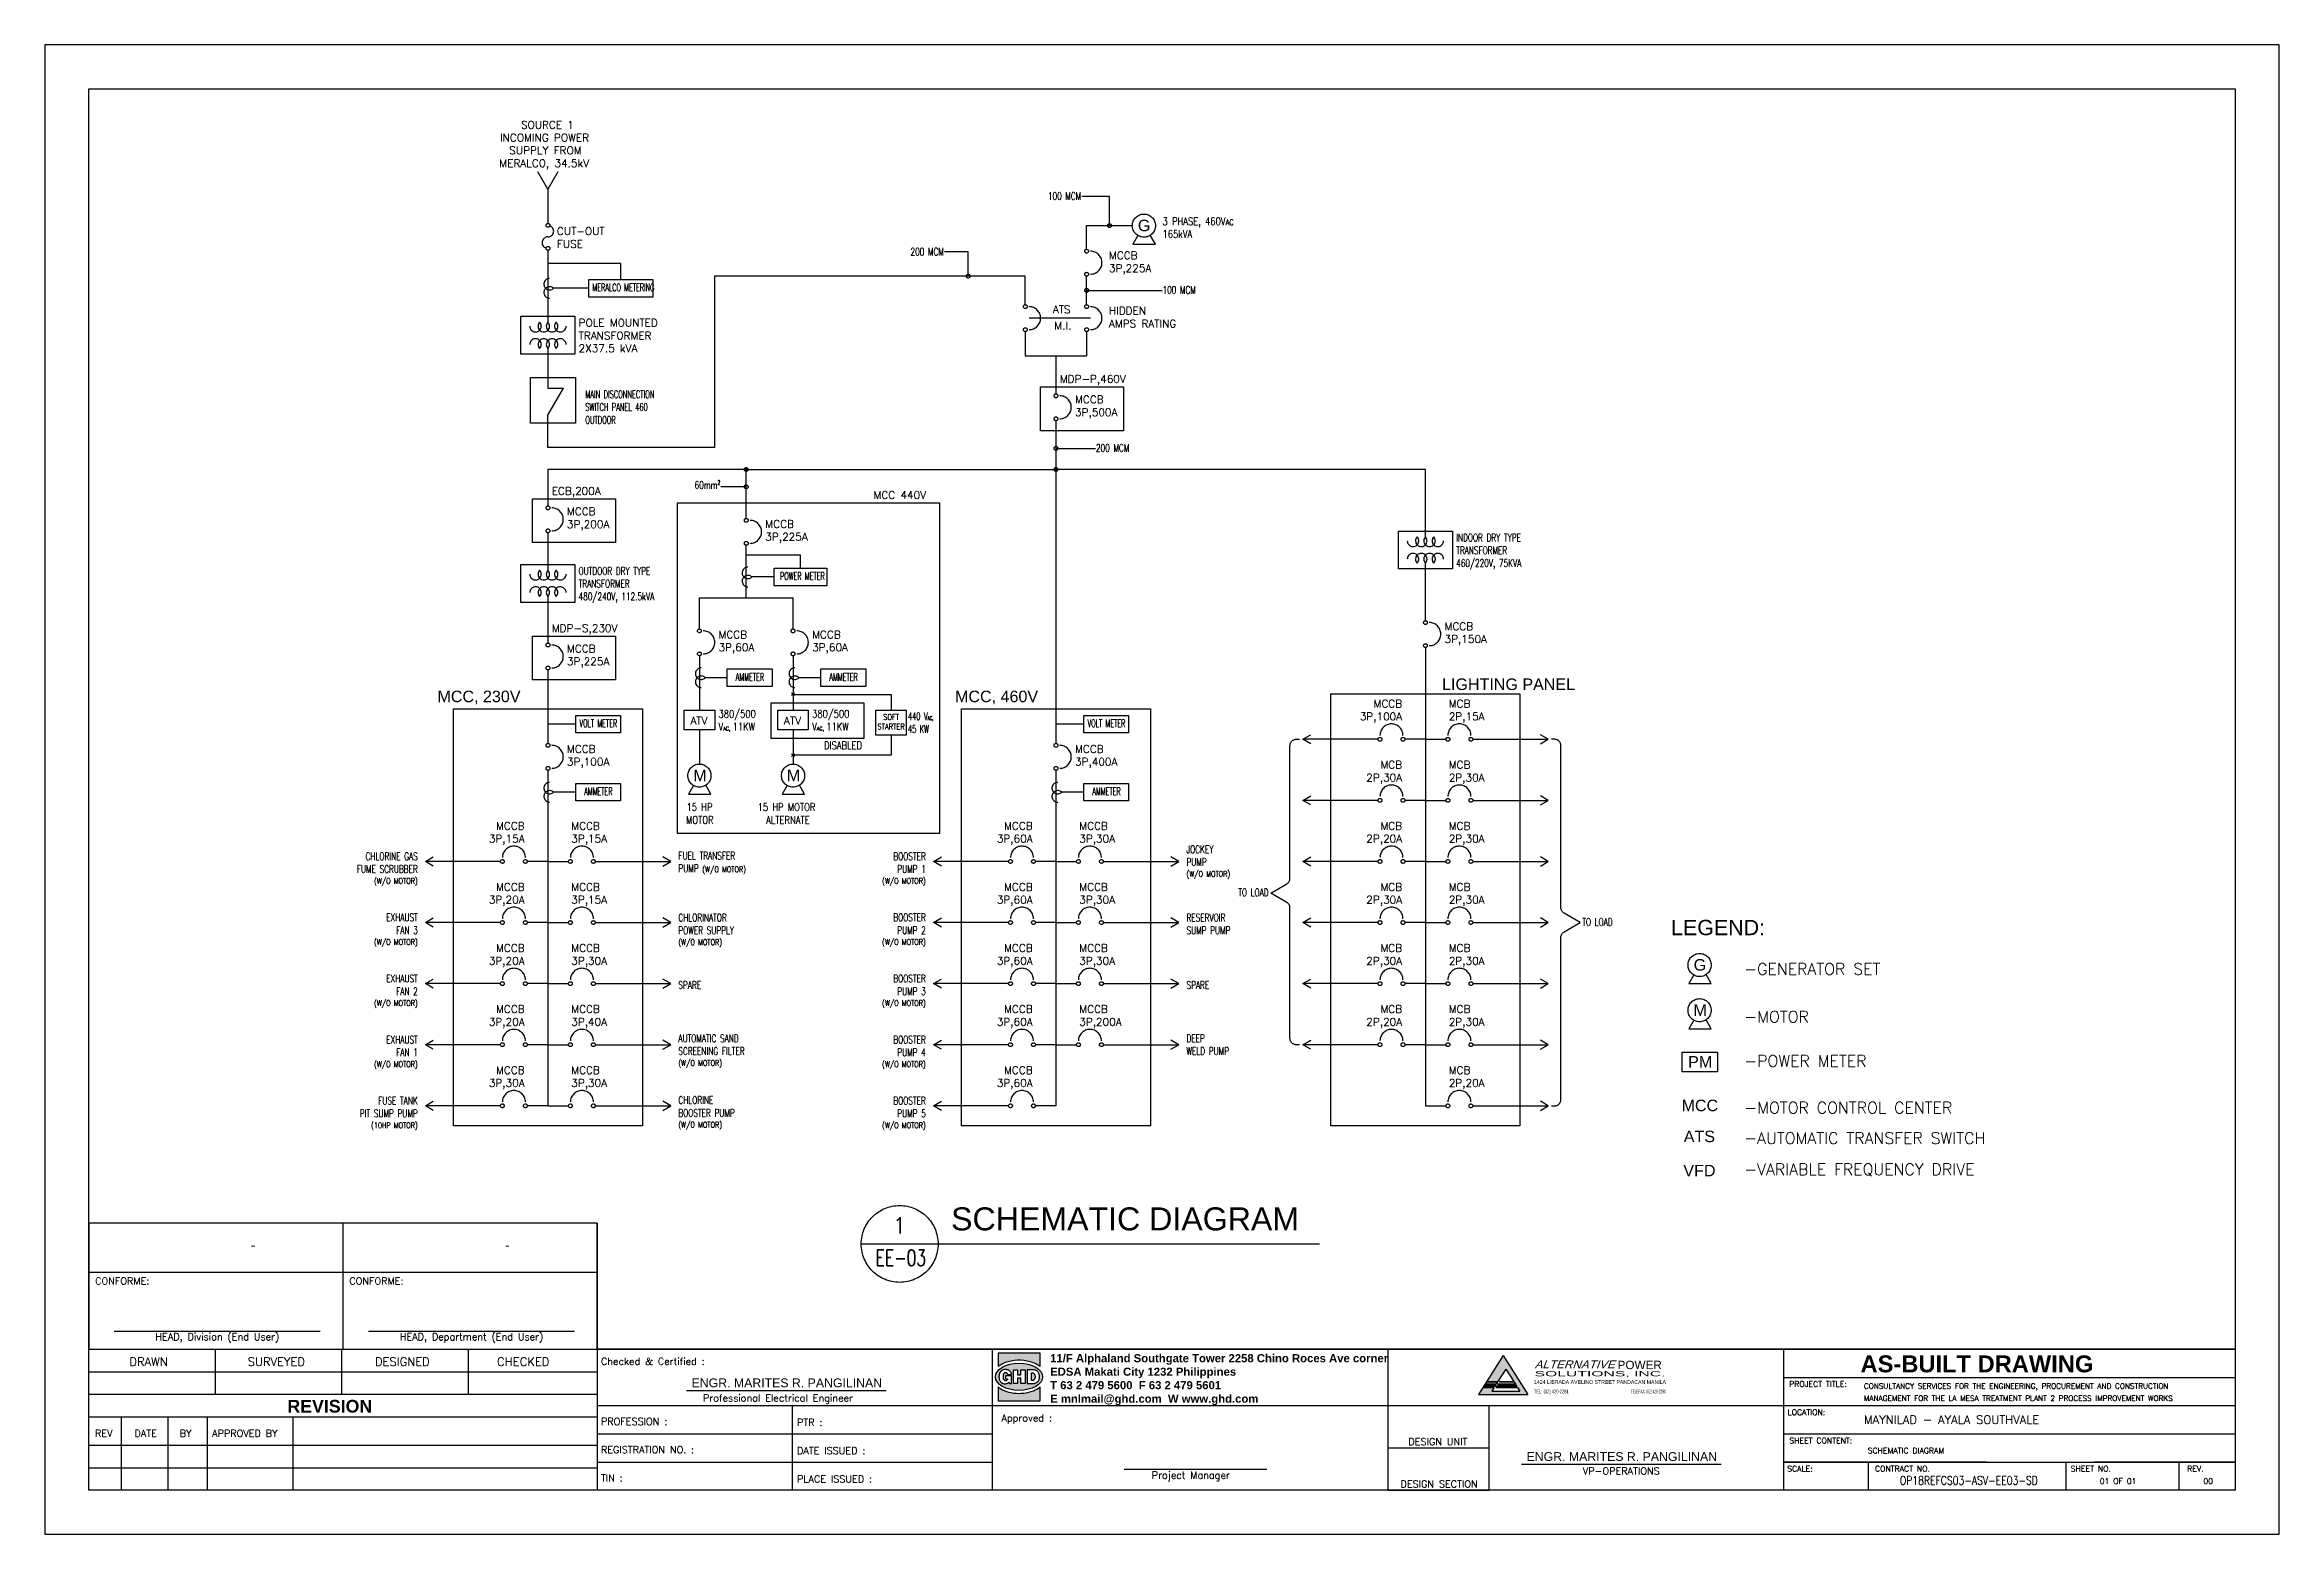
# Paper-space layout 'Layout1' of a CAD drawing. Header units: inches. Extents: x 655 to 1417, y 371 to 879.
# The model-space entities are those that its viewports show. They can reach past a viewport. Long polylines and large blocks are cut down to what shows.
import ezdxf
from ezdxf.enums import TextEntityAlignment as Align

# ---------------------------------------------------------------- set-up
doc = ezdxf.new("R2010")
doc.units = ezdxf.units.IN
doc.header["$LTSCALE"] = 20
doc.header["$MEASUREMENT"] = 0
doc.linetypes.add('HIDDEN', pattern=[0.375, 0.25, -0.125])
doc.layers.get('0').update_dxf_attribs({"true_color": 0xc2ced6})
doc.layers.get('Defpoints').update_dxf_attribs({"color": 140})
for name, color, linetype in [('71-12459_XREF-T-BLK_A1$0$BORDER', 6, 'Continuous'), ('71-12459_XREF-T-BLK_A1$0$G-25CO', 7, 'Continuous'), ('71-12459_XREF-T-BLK_A1$0$T_BLK_LINE', 1, 'Continuous'), ('71-12459_XREF-T-BLK_A1$0$T_BLK_TXT', 3, 'Continuous'), ('71-12459_XREF-T-BLK_A1$0$T_MWSI-LOGO', 2, 'Continuous'), ('71-12459_XREF-T-BLK_A1$0$TEXT', 3, 'Continuous'), ('lighting', 30, 'Continuous')]:
    doc.layers.add(name, color=color, linetype=linetype)
doc.layers.add('71-12459_XREF-T-BLK_A1$0$G-152CO', color=7, linetype='Continuous', true_color=0x0065a4)
doc.layers.add('71-12459_XREF-T-BLK_A1$0$G-252CO', color=7, linetype='Continuous', true_color=0xaaaaaa)
doc.styles.add('71-12459_XREF-T-BLK_A1$0$ARIAL', font='arialbd.ttf')
doc.styles.add('71-12459_XREF-T-BLK_A1$0$ROMANT', font='romantic.ttf')
doc.styles.add('71-12459_XREF-T-BLK_A1$0$SIMPLEX', font='simplex.shx')
doc.styles.add('apsi logo', font='arial.ttf', dxfattribs={"height": 16})
doc.styles.add('Arial', font='arial.ttf')
doc.styles.get("Standard").update_dxf_attribs({"font": 'arial.ttf'})
doc.dimstyles.get("Standard").update_dxf_attribs({"dimtxt": 0.18, "dimasz": 0.18, "dimexe": 0.18, "dimexo": 0.0625, "dimgap": 0.09, "dimtad": 0, "dimtih": 1, "dimtoh": 1, "dimdec": 4, "dimzin": 0, "dimdsep": 46, "dimtxsty": 'Standard', "dimcen": 0.09, "dimadec": 0, "dimazin": 0, "dimtfac": 1, "dimtdec": 4, "dimtofl": 0, "dimtmove": 0, "dimatfit": 3, "dimfxl": 1, "dimtolj": 1, "dimtzin": 0, "dimarcsym": 0})

psp = doc.layouts.get("Layout1")

# ---------------------------------------------------------------- texts
at = {"color": 2, "style": 'apsi logo', "oblique": 20, "width": 1.064178}
psp.add_text('ALTERNATIVE', height=2.6891, dxfattribs=at).set_placement((1163.5, 427.32))
at = {"color": 2, "style": 'Arial'}
psp.add_text('POWER', height=2.862, dxfattribs=at).set_placement((1191.83, 427.06))
at = {"color": 2, "linetype": 'ByBlock', "lineweight": -3, "ltscale": 3}
for s, width, p, p2 in [('TEL: (02) 420-2281', 0.756003, (1163.33, 418.8), (1175.17, 418.8)), ('1424 LIBRADA AVELINO STREET PANDACAN MANILA', 0.979754, (1163.33, 422.02), (1208.35, 422.02))]:
    psp.add_text(s, height=1.2922, rotation=360, dxfattribs=dict(at, width=width)).set_placement(p, p2, align=Align.FIT)
at = {"color": 2, "linetype": 'ByBlock', "lineweight": -3, "ltscale": 3, "style": 'Arial', "width": 2.163665}
psp.add_text('SOLUTIONS, INC.', height=1.7722, rotation=360, dxfattribs=at).set_placement((1163.53, 424.61), (1208.17, 424.61), align=Align.FIT)
at = {"color": 2, "linetype": 'ByBlock', "lineweight": -3, "ltscale": 3, "width": 0.581013}
psp.add_text('TELEFAX: (02) 420-2280', height=1.2922, dxfattribs=at).set_placement((1196.36, 418.8), (1208.2, 418.8), align=Align.FIT)
at = {"color": 2, "char_height": 3, "attachment_point": 1}
for insert in [(876.07, 423.88), (1160.8, 398.75)]:
    psp.add_mtext_dynamic_manual_height_columns('ENGR. MARITES R. PANGILINAN', width=74.7445, gutter_width=1, heights=[0], dxfattribs=dict(at, insert=insert))

msp = doc.modelspace()

# ---------------------------------------------------------------- texts
at = {"color": 2}
for s, width, insert, char_height, attachment_point in [('\\pi579.98;{\\Fromans|c0;SOURCE 1\\P\\pi306.17;INCOMING POWER\\P\\pi427.6;SUPPLY FROM\\P\\pi296.65;MERALCO, 34.5kV}', 1893.29, (262654, 116657), 100, 1), ('{\\Fromans|c0;\\W0.7;100 MCM}', 1402.42, (270542, 115728), 100, 3), ('{\\Fromans|c0;CUT-OUT\\PFUSE}', 853.21, (263703, 115271), 100, 1), ('\\pi20.68;G', 180.11, (271260, 115370), 150, 1), ('{\\Fromans|c0;\\W0.8;3 PHASE, 460V\\H0.75x;AC\\H1.3333x;\\P165kVA}', 1527.87, (271602, 115400), 100, 1), ('{\\Fromans|c0;\\W0.7;200 MCM}', 1402.42, (268750, 115003), 100, 3), ('{\\Fromans|c0;MCCB\\P3P,225A}', 853.21, (270903, 114954), 100, 1), ('\\pi540.46;{\\Fromans|c0;\\W0.5;MERALCO METERING}', 1809.49, (263625, 114536), 100, 1), ('{\\Fromans|c0;\\W0.7;100 MCM}', 1402.42, (271602, 114504), 100, 1), ('{\\Fromans|c0;POLE MOUNTED\\PTRANSFORMER\\P2X37.5 kVA}', 1558.14, (263985, 114075), 100, 1), ('{\\Fromans|c0;ATS}', 853.21, (270171, 114251), 100, 1), ('{\\Fromans|c0;M.I.}', 853.21, (270191, 114037), 100, 1), ('{\\Fromans|c0;HIDDEN\\PAMPS RATING}', 1672.1, (270903, 114232), 100, 1), ('{\\Fromans|c0;\\W0.6;MAIN DISCONNECTION\\PSWITCH PANEL 460\\POUTDOOR}', 2102.33, (264073, 113142), 100, 1), ('{\\Fromans|c0;MDP-P,460V}', 853.21, (270262, 113343), 100, 1), ('{\\Fromans|c0;MCCB\\P3P,500A}', 853.21, (270461, 113075), 100, 1), ('{\\Fromans|c0;\\W0.7;200 MCM}', 1402.42, (270734, 112443), 100, 1), ('{\\Fromans|c0;\\W0.7;60mm²}', 1402.42, (265834, 111959), 100, 3), ('{\\Fromans|c0;ECB,200A}', 853.21, (263635, 111881), 100, 1), ('{\\Fromans|c0;MCC 440V}', 853.21, (267832, 111828), 100, 1), ('{\\Fromans|c0;MCCB\\P3P,200A}', 853.21, (263833, 111614), 100, 1), ('{\\Fromans|c0;MCCB\\P3P,225A}', 853.21, (266421, 111450), 100, 1), ('\\A1;{\\Fromans|c0;\\W0.7;INDOOR DRY TYPE\\PTRANSFORMER\\P460/220V, 75KVA}', 1558.14, (275433, 111274), 100, 1), ('\\A1;{\\Fromans|c0;\\W0.7;OUTDOOR DRY TYPE\\PTRANSFORMER\\P480/240V, 112.5kVA}', 1558.14, (263985, 110838), 100, 1), ('\\pi334.71;{\\Fromans|c0;\\W0.5;POWER METER}', 1193.22, (266279, 110770), 100, 1), ('{\\Fromans|c0;MDP-S,230V}', 853.21, (263635, 110091), 100, 1), ('{\\Fromans|c0;MCCB\\P3P,60A}', 853.21, (265810, 110008), 100, 1), ('{\\Fromans|c0;MCCB\\P3P,60A}', 853.21, (267031, 110008), 100, 1), ('{\\Fromans|c0;MCCB\\P3P,150A}', 853.21, (275281, 110116), 100, 1), ('{\\Fromans|c0;MCCB\\P3P,225A}', 853.21, (263833, 109824), 100, 1), ('\\pi433.52;{\\Fromans|c0;\\W0.5;AMMETER}', 1193.22, (265602, 109456), 100, 1), ('\\pi433.52;{\\Fromans|c0;\\W0.5;AMMETER}', 1193.22, (266823, 109456), 100, 1), ('LIGHTING PANEL', 1936.66, (275249, 109385), 150, 1), ('MCC, 230V', 1279.52, (263227, 109226), 150, 3), ('MCC, 460V', 1635.48, (269979, 109226), 150, 3), ('{\\Fromans|c0;MCCB\\P3P,100A}', 853.21, (274728, 109106), 100, 3), ('{\\Fromans|c0;MCB\\P2P,15A}', 853.21, (275336, 109106), 100, 1), ('\\pi371.61;{\\Fromans|c0;\\W0.5;VOLT METER}', 1193.22, (263625, 108851), 100, 1), ('\\pi118.66;{\\Fromans|c0;ATV}', 475.42, (265325, 108885), 100, 1), ('{\\Fromans|c0;\\W0.8;380/500\\PV\\H0.5x;AC, \\H2x;11KW}', 853.21, (265810, 108973), 100, 1), ('\\pi118.66;{\\Fromans|c0;ATV}', 475.42, (266545, 108885), 100, 1), ('{\\Fromans|c0;\\W0.8;380/500\\PV\\H0.5x;AC, \\H2x;11KW}', 853.21, (267031, 108973), 100, 1), ('\\pi134.85;{\\Fromans|c0;\\W0.8;SOFT\\P\\pi59.137;STARTER}', 475.42, (267824, 108920), 75, 1), ('{\\Fromans|c0;\\W0.6;440 V\\H0.5x;AC, \\P\\H2x;45 KW}', 853.21, (268282, 108943), 100, 1), ('\\pi371.61;{\\Fromans|c0;\\W0.5;VOLT METER}', 1193.22, (270253, 108851), 100, 1), ('{\\Fromans|c0;MCCB\\P3P,100A}', 853.21, (263833, 108515), 100, 1), ('{\\Fromans|c0;\\W0.8;DISABLED}', 853.21, (267186, 108563), 100, 1), ('{\\Fromans|c0;MCCB\\P3P,400A}', 853.21, (270461, 108515), 100, 1), ('\\pi18.48;M', 180.11, (265463, 108195), 150, 1), ('\\pi18.48;M', 180.11, (266683, 108195), 150, 1), ('{\\Fromans|c0;MCB\\P2P,30A}', 853.21, (274728, 108309), 100, 3), ('{\\Fromans|c0;MCB\\P2P,30A}', 853.21, (275336, 108309), 100, 1), ('\\pi433.52;{\\Fromans|c0;\\W0.5;AMMETER}', 1193.22, (263625, 107963), 100, 1), ('\\pi433.52;{\\Fromans|c0;\\W0.5;AMMETER}', 1193.22, (270253, 107963), 100, 1), ('\\pi49.998;{\\Fromans|c0;\\W0.8;15 HP\\P\\pi44.284;MOTOR}', 461.9, (265342, 107757), 100, 1), ('\\pi141.17;{\\Fromans|c0;\\W0.8;15 HP MOTOR \\P\\pi251.64;ALTERNATE}', 1124.24, (266179, 107757), 100, 1), ('{\\Fromans|c0;MCCB\\P3P,15A}', 853.21, (263281, 107512), 100, 3), ('{\\Fromans|c0;MCCB\\P3P,15A}', 853.21, (263889, 107512), 100, 1), ('{\\Fromans|c0;MCCB\\P3P,60A}', 853.21, (269908, 107512), 100, 3), ('{\\Fromans|c0;MCCB\\P3P,30A}', 853.21, (270516, 107512), 100, 1), ('{\\Fromans|c0;MCB\\P2P,20A}', 853.21, (274728, 107512), 100, 3), ('{\\Fromans|c0;MCB\\P2P,30A}', 853.21, (275336, 107512), 100, 1), ('{\\Fromans|c0;\\W0.7;CHLORINE GAS\\PFUME SCRUBBER\\P\\H0.75x;(W/O MOTOR)}', 1402.42, (261887, 107115), 100, 3), ('{\\Fromans|c0;\\W0.7;FUEL TRANSFER\\PPUMP \\H0.75x;(W/O MOTOR)}', 1909.77, (265287, 107124), 100, 1), ('{\\Fromans|c0;\\W0.7;BOOSTER\\PPUMP 1\\P\\H0.75x;(W/O MOTOR)}', 1402.42, (268514, 107115), 100, 3), ('{\\Fromans|c0;\\W0.7;JOCKEY\\PPUMP\\P\\H0.75x;(W/O MOTOR)}', 1909.77, (271915, 107206), 100, 1), ('{\\Fromans|c0;MCCB\\P3P,20A}', 853.21, (263281, 106715), 100, 3), ('{\\Fromans|c0;MCCB\\P3P,15A}', 853.21, (263889, 106715), 100, 1), ('{\\Fromans|c0;MCCB\\P3P,60A}', 853.21, (269908, 106715), 100, 3), ('{\\Fromans|c0;MCCB\\P3P,30A}', 853.21, (270516, 106715), 100, 1), ('{\\Fromans|c0;MCB\\P2P,30A}', 853.21, (274728, 106715), 100, 3), ('{\\Fromans|c0;MCB\\P2P,30A}', 853.21, (275336, 106715), 100, 1), ('{\\Fromans|c0;\\W0.7;TO LOAD}', 1552.28, (272986, 106643), 100, 3), ('{\\Fromans|c0;\\W0.7;EXHAUST\\PFAN 3\\P\\H0.75x;(W/O MOTOR)}', 853.21, (261887, 106318), 100, 3), ('{\\Fromans|c0;\\W0.7;CHLORINATOR\\PPOWER SUPPLY\\P\\H0.75x;(W/O MOTOR)}', 1680.27, (265287, 106316), 100, 1), ('{\\Fromans|c0;\\W0.7;BOOSTER\\PPUMP 2\\P\\H0.75x;(W/O MOTOR)}', 853.21, (268514, 106318), 100, 3), ('{\\Fromans|c0;\\W0.7;RESERVOIR\\PSUMP PUMP}', 1680.27, (271915, 106316), 100, 1), ('{\\Fromans|c0;\\W0.7;TO LOAD}', 1552.28, (277078, 106259), 100, 1), ('LEGEND:', 1154.6, (278236, 106236), 200, 1), ('{\\Fromans|c0;MCCB\\P3P,20A}', 853.21, (263281, 105918), 100, 3), ('{\\Fromans|c0;MCCB\\P3P,30A}', 853.21, (263889, 105918), 100, 1), ('{\\Fromans|c0;MCCB\\P3P,60A}', 853.21, (269908, 105918), 100, 3), ('{\\Fromans|c0;MCCB\\P3P,30A}', 853.21, (270516, 105918), 100, 1), ('{\\Fromans|c0;MCB\\P2P,30A}', 853.21, (274728, 105918), 100, 3), ('{\\Fromans|c0;MCB\\P2P,30A}', 853.21, (275336, 105918), 100, 1), ('\\pi20.68;G', 180.11, (278510, 105724), 150, 1), ('\\A1;{\\Fromans|c0;-GENERATOR SET}', 3147.05, (279192, 105670), 150, 1), ('{\\Fromans|c0;\\W0.7;EXHAUST\\PFAN 2\\P\\H0.75x;(W/O MOTOR)}', 853.21, (261887, 105521), 100, 3), ('{\\Fromans|c0;\\W0.7;SPARE}', 853.21, (265287, 105435), 100, 1), ('{\\Fromans|c0;\\W0.7;BOOSTER\\PPUMP 3\\P\\H0.75x;(W/O MOTOR)}', 853.21, (268514, 105521), 100, 3), ('{\\Fromans|c0;\\W0.7;SPARE}', 853.21, (271915, 105435), 100, 1), ('{\\Fromans|c0;MCCB\\P3P,20A}', 853.21, (263281, 105122), 100, 3), ('{\\Fromans|c0;MCCB\\P3P,40A}', 853.21, (263889, 105122), 100, 1), ('{\\Fromans|c0;MCCB\\P3P,60A}', 853.21, (269908, 105122), 100, 3), ('{\\Fromans|c0;MCCB\\P3P,200A}', 853.21, (270516, 105122), 100, 1), ('{\\Fromans|c0;MCB\\P2P,20A}', 853.21, (274728, 105122), 100, 3), ('{\\Fromans|c0;MCB\\P2P,30A}', 853.21, (275336, 105122), 100, 1), ('\\pi18.48;M', 180.11, (278510, 105133), 150, 1), ('\\A1;{\\Fromans|c0;-MOTOR}', 3147.05, (279192, 105047), 150, 1), ('{\\Fromans|c0;\\W0.7;EXHAUST\\PFAN 1\\P\\H0.75x;(W/O MOTOR)}', 853.21, (261887, 104724), 100, 3), ('{\\Fromans|c0;\\W0.7;AUTOMATIC SAND\\PSCREENING FILTER\\P\\H0.75x;(W/O MOTOR)}', 1552.28, (265287, 104740), 100, 1), ('{\\Fromans|c0;\\W0.7;BOOSTER\\PPUMP 4\\P\\H0.75x;(W/O MOTOR)}', 853.21, (268514, 104724), 100, 3), ('{\\Fromans|c0;\\W0.7;DEEP\\PWELD PUMP}', 1552.28, (271915, 104740), 100, 1), ('\\pi-51.097;PM', 180.11, (278510, 104459), 150, 1), ('\\A1;{\\Fromans|c0;-POWER METER}', 3147.05, (279192, 104470), 150, 1), ('{\\Fromans|c0;MCCB\\P3P,30A}', 853.21, (263281, 104325), 100, 3), ('{\\Fromans|c0;MCCB\\P3P,30A}', 853.21, (263889, 104325), 100, 1), ('{\\Fromans|c0;MCCB\\P3P,60A}', 853.21, (269908, 104325), 100, 3), ('{\\Fromans|c0;MCB\\P2P,20A}', 853.21, (275336, 104325), 100, 1), ('{\\Fromans|c0;\\W0.7;FUSE TANK\\PPIT SUMP PUMP\\P\\H0.75x;(10HP MOTOR)}', 2038.3, (261887, 103927), 100, 3), ('{\\Fromans|c0;\\W0.7;CHLORINE\\PBOOSTER PUMP\\P\\H0.75x;(W/O MOTOR)}', 1488.73, (265287, 103934), 100, 1), ('{\\Fromans|c0;\\W0.7;BOOSTER\\PPUMP 5\\P\\H0.75x;(W/O MOTOR)}', 2038.3, (268514, 103927), 100, 3), ('\\pi-136.64;MCC', 180.11, (278510, 103890), 150, 1), ('\\A1;{\\Fromans|c0;-MOTOR CONTROL CENTER}', 3147.05, (279192, 103860), 150, 1), ('\\pi-108.24;ATS', 180.11, (278510, 103486), 150, 1), ('\\A1;{\\Fromans|c0;-AUTOMATIC TRANSFER SWITCH}', 4105.06, (279192, 103463), 150, 1), ('\\pi-113.46;VFD', 180.11, (278510, 103040), 150, 1), ('\\A1;{\\Fromans|c0;-VARIABLE FREQUENCY DRIVE}', 4105.06, (279192, 103057), 150, 1), ('\\pi258.08;SCHEMATIC DIAGRAM', 5006.13, (268586, 102485), 300, 1)]:
    msp.add_mtext_dynamic_manual_height_columns(s, width=width, gutter_width=1, heights=[0], dxfattribs=dict(at, insert=insert, char_height=char_height, attachment_point=attachment_point))
at = {"layer": 'lighting', "color": 2, "char_height": 210, "attachment_point": 1}
for s, insert in [('{\\Fromans|c0;1}', (268081, 102353)), ('{\\Fromans|c0;\\W0.7;EE-03}', (267861, 101933))]:
    msp.add_mtext_dynamic_manual_height_columns(s, width=20539.55, gutter_width=1, heights=[0], dxfattribs=dict(at, insert=insert))

# ---------------------------------------------------------------- blocks, each defined once
blk = doc.blocks.new('71-12459_XREF-T-BLK_A1$0$GHD_G_1032')
at = {"layer": '71-12459_XREF-T-BLK_A1$0$G-25CO', "insert": (0, 0), "char_height": 2.25, "width": 100.3017, "attachment_point": 4, "style": '71-12459_XREF-T-BLK_A1$0$ARIAL'}
blk.add_mtext('11/F Alphaland Southgate Tower 2258 Chino Roces Ave corner EDSA Makati City 1232 Philippines\\P{\\fArial|b1|i0|c0|p34;T }63 2 479 5600  {\\fArial|b1|i0|c0|p34;F} 63 2 479 5601\\P{\\fArial|b1|i0|c0|p34;E} mnlmail@ghd.com  {\\fArial|b1|i0|c0|p34;W} www.ghd.com', dxfattribs=at)
blk = doc.blocks.new('71-12459_XREF-T-BLK_A1$0$PROJ_INFO')
at = {"layer": '71-12459_XREF-T-BLK_A1$0$TEXT', "style": '71-12459_XREF-T-BLK_A1$0$SIMPLEX'}
for tag, p in [('PROJ_TITL1', (-138.93, 38.01)), ('PROJ_TITL2', (-138.93, 33.43)), ('LOC', (-138.93, 25.83)), ('CONT_NO', (-125.49, 2.11))]:
    blk.add_attdef(tag, p, '', height=3.17, dxfattribs=at)
blk = doc.blocks.new('71-12459_XREF-T-BLK_A1')
at = {"layer": '71-12459_XREF-T-BLK_A1$0$G-152CO'}
h = blk.add_hatch(color=256, dxfattribs=at)
edge = h.paths.add_edge_path()
edge.add_line((387.31, 78.69), (372.4, 78.69))
edge.add_line((372.4, 78.69), (372.4, 73.9))
edge.add_spline(control_points=[(372.4, 73.9), (372.86, 74.27), (373.39, 74.6), (375.18, 75.49), (376.63, 75.88), (379.65, 76.22), (381.23, 76.16), (384.17, 75.6), (385.53, 75.09), (386.87, 74.24), (387.1, 74.07), (387.31, 73.9)], knot_values=[3.76213, 3.76213, 3.76213, 3.76213, 4.005471, 4.005471, 4.52019, 4.52019, 5.034909, 5.034909, 5.549628, 5.549628, 5.662634, 5.662634, 5.662634, 5.662634], degree=3, periodic=0)
edge.add_line((387.31, 73.9), (387.31, 78.69))
edge = h.paths.add_edge_path()
edge.add_spline(control_points=[(387.31, 66.67), (386.64, 66.13), (385.83, 65.68), (383.9, 64.92), (382.75, 64.65), (380.36, 64.38), (379.13, 64.39), (376.75, 64.69), (375.6, 64.98), (373.76, 65.74), (373.02, 66.16), (372.4, 66.67)], knot_values=[0.620535, 0.620535, 0.620535, 0.620535, 0.973675, 0.973675, 1.379983, 1.379983, 1.786291, 1.786291, 2.192598, 2.192598, 2.521066, 2.521066, 2.521066, 2.521066], degree=3, periodic=0)
edge.add_line((372.4, 66.67), (372.4, 61.72))
edge.add_line((372.4, 61.72), (387.31, 61.72))
edge.add_line((387.31, 61.72), (387.31, 66.67))
at = {"layer": '71-12459_XREF-T-BLK_A1$0$G-252CO'}
h = blk.add_hatch(color=256, dxfattribs=at)
edge = h.paths.add_edge_path()
edge.add_ellipse((379.85, 70.28), major_axis=(-8.35, 0), ratio=0.575285, start_angle=0, end_angle=360)
h.paths.add_polyline_path([(377.11, 71.51), (377.04, 71.7), (376.94, 71.88), (376.84, 72.04), (376.72, 72.19), (376.61, 72.29), (376.47, 72.4), (376.32, 72.5), (376.19, 72.58), (376.07, 72.64), (375.93, 72.7), (375.72, 72.77), (375.56, 72.81), (375.43, 72.84), (375.28, 72.85), (375.11, 72.86), (374.95, 72.87), (374.8, 72.86), (374.66, 72.85), (374.52, 72.82), (374.34, 72.78), (374.16, 72.73), (373.98, 72.65), (373.85, 72.59), (373.72, 72.52), (373.62, 72.44), (373.5, 72.33), (373.41, 72.24), (373.32, 72.15), (373.25, 72.05), (373.16, 71.93), (373.09, 71.83), (373.03, 71.7), (372.97, 71.57), (372.91, 71.42), (372.86, 71.29), (372.82, 71.14), (372.79, 71.01), (372.77, 70.85), (372.75, 70.7), (372.74, 70.55), (372.73, 70.36), (372.73, 70.21), (372.74, 70.06), (372.75, 69.91), (372.77, 69.75), (372.8, 69.58), (372.84, 69.42), (372.89, 69.26), (372.95, 69.11), (373.02, 68.95), (373.1, 68.79), (373.15, 68.71), (373.23, 68.6), (373.31, 68.49), (373.4, 68.4), (373.52, 68.28), (373.64, 68.18), (373.75, 68.11), (373.86, 68.05), (373.98, 67.99), (374.1, 67.94), (374.25, 67.9), (374.38, 67.87), (374.52, 67.84), (374.68, 67.83), (374.84, 67.82), (374.98, 67.82), (375.17, 67.84), (375.32, 67.86), (375.47, 67.9), (375.63, 67.95), (375.75, 68.01), (375.87, 68.07), (375.98, 68.14), (376.08, 68.21), (376.17, 68.3), (376.26, 68.39), (376.3, 68.32), (376.35, 68.2), (376.39, 68.07), (376.45, 67.94), (376.48, 67.89), (377.16, 67.89), (377.16, 70.58), (375.03, 70.58), (375.03, 69.58), (375.79, 69.58), (375.79, 69.55), (375.78, 69.48), (375.76, 69.37), (375.72, 69.26), (375.67, 69.18), (375.57, 69.07), (375.47, 69), (375.36, 68.95), (375.22, 68.91), (375.1, 68.9), (374.97, 68.91), (374.85, 68.92), (374.75, 68.98), (374.68, 69.04), (374.6, 69.12), (374.52, 69.23), (374.44, 69.36), (374.38, 69.5), (374.34, 69.65), (374.32, 69.85), (374.31, 70.05), (374.3, 70.22), (374.29, 70.42), (374.29, 70.63), (374.3, 70.82), (374.32, 70.98), (374.35, 71.15), (374.4, 71.31), (374.46, 71.45), (374.54, 71.58), (374.63, 71.67), (374.75, 71.75), (374.89, 71.8), (375.03, 71.82), (375.15, 71.82), (375.26, 71.8), (375.37, 71.73), (375.48, 71.64), (375.6, 71.51), (375.69, 71.35), (375.73, 71.22), (375.76, 71.04), (377.17, 71.04), (377.17, 71.18), (377.16, 71.32)], flags=16)
h.paths.add_polyline_path([(384.34, 71.73), (384.44, 71.74), (384.58, 71.72), (384.7, 71.69), (384.84, 71.64), (384.98, 71.55), (385.13, 71.44), (385.21, 71.35), (385.3, 71.22), (385.37, 71.09), (385.43, 70.93), (385.48, 70.73), (385.51, 70.51), (385.52, 70.33), (385.52, 70.18), (385.5, 70.01), (385.47, 69.84), (385.41, 69.64), (385.36, 69.54), (385.29, 69.4), (385.22, 69.28), (385.13, 69.19), (385.03, 69.12), (384.92, 69.06), (384.82, 69.02), (384.71, 68.99), (384.6, 68.97), (384.49, 68.96), (384.35, 68.95), (384.23, 68.96), (384.23, 71.73)], flags=0)
h.paths.add_polyline_path([(385.33, 72.73), (385.05, 72.76), (384.92, 72.76), (384.81, 72.77), (382.73, 72.77), (382.73, 67.89), (384.45, 67.89), (384.68, 67.89), (384.86, 67.9), (385.11, 67.93), (385.36, 67.96), (385.58, 68.02), (385.82, 68.11), (386.03, 68.22), (386.24, 68.36), (386.42, 68.52), (386.59, 68.71), (386.72, 68.91), (386.83, 69.13), (386.92, 69.35), (386.99, 69.59), (387.04, 69.84), (387.07, 70.08), (387.07, 70.33), (387.07, 70.57), (387.04, 70.8), (386.99, 71.03), (386.93, 71.27), (386.85, 71.47), (386.74, 71.7), (386.62, 71.9), (386.49, 72.09), (386.33, 72.26), (386.14, 72.42), (385.95, 72.53), (385.78, 72.61), (385.57, 72.68)], flags=16)
h.paths.add_polyline_path([(380.52, 67.89), (380.52, 69.8), (379.31, 69.8), (379.31, 67.89), (377.85, 67.89), (377.85, 72.77), (379.31, 72.77), (379.31, 71), (380.52, 71), (380.52, 72.77), (381.96, 72.77), (381.96, 67.89)], flags=16)
at = {"color": 1}
for p, q in [((94.89, 80.1), (94.89, 64.08)), ((139.71, 80.1), (139.71, 64.08)), ((184.54, 80.1), (184.54, 64.08)), ((50.06, 72.09), (230.27, 72.09)), ((50.06, 64.08), (230.27, 64.08)), ((50.06, 56.07), (230.27, 56.07)), ((61.61, 56.07), (61.61, 30.04)), ((78.09, 56.07), (78.09, 30.04)), ((92.11, 56.07), (92.11, 30.04)), ((122.38, 56.07), (122.38, 30.04)), ((50.06, 46.05), (230.27, 46.05)), ((50.06, 38.05), (230.27, 38.05))]:
    blk.add_line(p, q, dxfattribs=at)
at = {"color": 4}
for p, q in [((370.44, 30.04), (370.44, 80.1)), ((510.61, 80.1), (510.61, 30.04)), ((650.77, 80.1), (650.77, 30.04)), ((546.45, 30.04), (546.45, 60.07))]:
    blk.add_line(p, q, dxfattribs=at)
at = {"color": 2}
for p, q in [((650.77, 70.08), (810.96, 70.08)), ((230.27, 60.07), (369.53, 60.07)), ((299.45, 60.07), (299.45, 30.04)), ((369.53, 60.07), (510.61, 60.07)), ((510.61, 60.07), (810.96, 60.07)), ((230.27, 50.06), (370.44, 50.06)), ((650.77, 50.06), (810.96, 50.06)), ((230.27, 40.05), (370.44, 40.05)), ((510.61, 45.05), (546.45, 45.05)), ((650.77, 40.05), (810.96, 40.05)), ((722.86, 40.05), (650.77, 40.05)), ((680.81, 40.05), (680.81, 30.04)), ((750.89, 40.05), (750.89, 30.04)), ((790.94, 40.05), (760.9, 40.05)), ((810.96, 40.05), (790.94, 40.05)), ((790.94, 40.05), (790.94, 30.04)), ((510.61, 30.04), (546.45, 30.04))]:
    blk.add_line(p, q, dxfattribs=at)
at = {"layer": '71-12459_XREF-T-BLK_A1$0$BORDER'}
blk.add_line((50.06, 80.1), (810.96, 80.1), dxfattribs=at)
at = {"layer": '71-12459_XREF-T-BLK_A1$0$BORDER', "color": 4}
blk.add_line((230.27, 80.1), (230.27, 30.04), dxfattribs=at)
at = {"layer": '71-12459_XREF-T-BLK_A1$0$BORDER'}
blk.add_lwpolyline([(810.96, 30.04), (50.06, 30.04), (50.06, 526.91), (810.96, 526.91)], close=True, dxfattribs=at)
at = {"layer": '71-12459_XREF-T-BLK_A1$0$G-152CO'}
for points in [[(387.31, 73.9), (387.31, 78.69), (372.4, 78.69), (372.4, 73.9)], [(372.4, 66.67), (372.4, 61.72), (387.31, 61.72), (387.31, 66.67)]]:
    blk.add_lwpolyline(points, dxfattribs=at)
for points, knots in [([(387.31, 73.9), (387.1, 74.07), (386.87, 74.24), (385.53, 75.09), (384.17, 75.6), (381.23, 76.16), (379.65, 76.22), (376.63, 75.88), (375.18, 75.49), (373.39, 74.6), (372.86, 74.27), (372.4, 73.9)], [3.76213, 3.76213, 3.76213, 3.76213, 3.875136, 3.875136, 4.389855, 4.389855, 4.904574, 4.904574, 5.419293, 5.419293, 5.662634, 5.662634, 5.662634, 5.662634]), ([(372.4, 66.67), (373.02, 66.16), (373.76, 65.74), (375.6, 64.98), (376.75, 64.69), (379.13, 64.39), (380.36, 64.38), (382.75, 64.65), (383.9, 64.92), (385.83, 65.68), (386.64, 66.13), (387.31, 66.67)], [0.620535, 0.620535, 0.620535, 0.620535, 0.949003, 0.949003, 1.35531, 1.35531, 1.761618, 1.761618, 2.167925, 2.167925, 2.521066, 2.521066, 2.521066, 2.521066])]:
    blk.add_open_spline(points, degree=3, knots=knots, dxfattribs=at)
at = {"layer": '71-12459_XREF-T-BLK_A1$0$G-252CO'}
for points in [[(377.11, 71.51), (377.04, 71.7), (376.94, 71.88), (376.84, 72.04), (376.72, 72.19), (376.61, 72.29), (376.47, 72.4), (376.32, 72.5), (376.19, 72.58), (376.07, 72.64), (375.93, 72.7), (375.72, 72.77), (375.56, 72.81), (375.43, 72.84), (375.28, 72.85), (375.11, 72.86), (374.95, 72.87), (374.8, 72.86), (374.66, 72.85), (374.52, 72.82), (374.34, 72.78), (374.16, 72.73), (373.98, 72.65), (373.85, 72.59), (373.72, 72.52), (373.62, 72.44), (373.5, 72.33), (373.41, 72.24), (373.32, 72.15), (373.25, 72.05), (373.16, 71.93), (373.09, 71.83), (373.03, 71.7), (372.97, 71.57), (372.91, 71.42), (372.86, 71.29), (372.82, 71.14), (372.79, 71.01), (372.77, 70.85), (372.75, 70.7), (372.74, 70.55), (372.73, 70.36), (372.73, 70.21), (372.74, 70.06), (372.75, 69.91), (372.77, 69.75), (372.8, 69.58), (372.84, 69.42), (372.89, 69.26), (372.95, 69.11), (373.02, 68.95), (373.1, 68.79), (373.15, 68.71), (373.23, 68.6), (373.31, 68.49), (373.4, 68.4), (373.52, 68.28), (373.64, 68.18), (373.75, 68.11), (373.86, 68.05), (373.98, 67.99), (374.1, 67.94), (374.25, 67.9), (374.38, 67.87), (374.52, 67.84), (374.68, 67.83), (374.84, 67.82), (374.98, 67.82), (375.17, 67.84), (375.32, 67.86), (375.47, 67.9), (375.63, 67.95), (375.75, 68.01), (375.87, 68.07), (375.98, 68.14), (376.08, 68.21), (376.17, 68.3), (376.26, 68.39), (376.3, 68.32), (376.35, 68.2), (376.39, 68.07), (376.45, 67.94), (376.48, 67.89), (377.16, 67.89), (377.16, 70.58), (375.03, 70.58), (375.03, 69.58), (375.79, 69.58), (375.79, 69.55), (375.78, 69.48), (375.76, 69.37), (375.72, 69.26), (375.67, 69.18), (375.57, 69.07), (375.47, 69), (375.36, 68.95), (375.22, 68.91), (375.1, 68.9), (374.97, 68.91), (374.85, 68.92), (374.75, 68.98), (374.68, 69.04), (374.6, 69.12), (374.52, 69.23), (374.44, 69.36), (374.38, 69.5), (374.34, 69.65), (374.32, 69.85), (374.31, 70.05), (374.3, 70.22), (374.29, 70.42), (374.29, 70.63), (374.3, 70.82), (374.32, 70.98), (374.35, 71.15), (374.4, 71.31), (374.46, 71.45), (374.54, 71.58), (374.63, 71.67), (374.75, 71.75), (374.89, 71.8), (375.03, 71.82), (375.15, 71.82), (375.26, 71.8), (375.37, 71.73), (375.48, 71.64), (375.6, 71.51), (375.69, 71.35), (375.73, 71.22), (375.76, 71.04), (377.17, 71.04), (377.17, 71.18), (377.16, 71.32)], [(380.52, 67.89), (380.52, 69.8), (379.31, 69.8), (379.31, 67.89), (377.85, 67.89), (377.85, 72.77), (379.31, 72.77), (379.31, 71), (380.52, 71), (380.52, 72.77), (381.96, 72.77), (381.96, 67.89)], [(385.33, 72.73), (385.05, 72.76), (384.92, 72.76), (384.81, 72.77), (382.73, 72.77), (382.73, 67.89), (384.45, 67.89), (384.68, 67.89), (384.86, 67.9), (385.11, 67.93), (385.36, 67.96), (385.58, 68.02), (385.82, 68.11), (386.03, 68.22), (386.24, 68.36), (386.42, 68.52), (386.59, 68.71), (386.72, 68.91), (386.83, 69.13), (386.92, 69.35), (386.99, 69.59), (387.04, 69.84), (387.07, 70.08), (387.07, 70.33), (387.07, 70.57), (387.04, 70.8), (386.99, 71.03), (386.93, 71.27), (386.85, 71.47), (386.74, 71.7), (386.62, 71.9), (386.49, 72.09), (386.33, 72.26), (386.14, 72.42), (385.95, 72.53), (385.78, 72.61), (385.57, 72.68)], [(384.34, 71.73), (384.44, 71.74), (384.58, 71.72), (384.7, 71.69), (384.84, 71.64), (384.98, 71.55), (385.13, 71.44), (385.21, 71.35), (385.3, 71.22), (385.37, 71.09), (385.43, 70.93), (385.48, 70.73), (385.51, 70.51), (385.52, 70.33), (385.52, 70.18), (385.5, 70.01), (385.47, 69.84), (385.41, 69.64), (385.36, 69.54), (385.29, 69.4), (385.22, 69.28), (385.13, 69.19), (385.03, 69.12), (384.92, 69.06), (384.82, 69.02), (384.71, 68.99), (384.6, 68.97), (384.49, 68.96), (384.35, 68.95), (384.23, 68.96), (384.23, 71.73)]]:
    blk.add_lwpolyline(points, close=True, dxfattribs=at)
blk.add_ellipse((379.85, 70.28), major_axis=(-8.35, 0), ratio=0.575285, dxfattribs=at)
at = {"layer": '71-12459_XREF-T-BLK_A1$0$T_BLK_LINE', "color": 6}
for p, q in [((140.17, 124.76), (140.17, 80.1)), ((230.27, 124.76), (230.27, 80.1))]:
    blk.add_line(p, q, dxfattribs=at)
for points in [[(140.17, 124.76), (50.06, 124.76), (50.06, 80.1)], [(230.27, 124.76), (140.17, 124.76), (140.17, 80.1)], [(50.06, 107.4), (140.17, 107.4)], [(140.17, 107.4), (230.27, 107.4)]]:
    blk.add_lwpolyline(points, dxfattribs=at)
at = {"layer": '71-12459_XREF-T-BLK_A1$0$T_BLK_LINE', "color": 3}
for points in [[(59.12, 86.47), (132.12, 86.46)], [(149.22, 86.47), (222.22, 86.46)]]:
    blk.add_lwpolyline(points, dxfattribs=at)
at = {"layer": '71-12459_XREF-T-BLK_A1$0$TEXT', "color": 3}
for p, q in [((261.95, 65.4), (332.77, 65.4)), ((417.09, 37.57), (467.69, 37.57)), ((557.93, 39.27), (628.75, 39.27))]:
    blk.add_line(p, q, dxfattribs=at)
at = {"layer": 'Defpoints'}
blk.add_lwpolyline([(34.47, 14.44), (826.56, 14.44), (826.56, 542.5), (34.47, 542.5)], close=True, dxfattribs=at)
at = {"xscale": 1.274983995492653, "yscale": 1.274983995492653, "zscale": 1.274983995492653}
blk.add_blockref('71-12459_XREF-T-BLK_A1$0$GHD_G_1032', (390.87, 69.26), dxfattribs=at)
ref = blk.add_blockref('71-12459_XREF-T-BLK_A1$0$PROJ_INFO', (810.96, 30.04), dxfattribs=dict(xscale=0.9475775366186732, yscale=0.9475775366186732, zscale=0.9475775366186732))
ref.add_attrib('PROJ_TITL1', 'CONSULTANCY SERVICES FOR THE ENGINEERING, PROCUREMENT AND CONSTRUCTION', (679.32, 66.05), dxfattribs={"layer": '71-12459_XREF-T-BLK_A1$0$TEXT', "color": 4, "height": 1.8952, "style": '71-12459_XREF-T-BLK_A1$0$SIMPLEX'})
ref.add_attrib('PROJ_TITL2', 'MANAGEMENT FOR THE LA MESA TREATMENT PLANT 2 PROCESS IMPROVEMENT WORKS', (679.32, 61.71), dxfattribs={"layer": '71-12459_XREF-T-BLK_A1$0$TEXT', "color": 4, "height": 1.8952, "style": '71-12459_XREF-T-BLK_A1$0$SIMPLEX'})
ref.add_attrib('LOC', 'MAYNILAD - AYALA SOUTHVALE', (679.32, 53.59), dxfattribs={"layer": '71-12459_XREF-T-BLK_A1$0$TEXT', "color": 4, "height": 3.0036, "style": '71-12459_XREF-T-BLK_A1$0$SIMPLEX'})
ref.add_attrib('CONT_NO', 'OP18REFCS03-ASV-EE03-SD', (692.05, 32.04), dxfattribs={"layer": '71-12459_XREF-T-BLK_A1$0$TEXT', "color": 4, "height": 3.0036, "style": '71-12459_XREF-T-BLK_A1$0$SIMPLEX', "width": 0.8})
at = {"layer": '71-12459_XREF-T-BLK_A1$0$T_BLK_TXT', "color": 2}
for s, height, style, p in [('-', 3.25, '71-12459_XREF-T-BLK_A1$0$ROMANT', (108.34, 115.39)), ('-', 3.25, '71-12459_XREF-T-BLK_A1$0$ROMANT', (198.45, 115.39)), ('HEAD, Division (End User)', 2.503, '71-12459_XREF-T-BLK_A1$0$SIMPLEX', (95.67, 83.21)), ('HEAD, Department (End User)', 2.503, '71-12459_XREF-T-BLK_A1$0$SIMPLEX', (185.78, 83.21))]:
    blk.add_text(s, height=height, dxfattribs=dict(at, style=style)).set_placement(p, align=Align.CENTER)
at = {"layer": '71-12459_XREF-T-BLK_A1$0$T_BLK_TXT', "color": 2, "style": '71-12459_XREF-T-BLK_A1$0$SIMPLEX'}
for p in [(52.36, 103.04), (142.47, 103.04)]:
    blk.add_text('CONFORME:', height=2.503, dxfattribs=at).set_placement(p)
at = {"layer": '71-12459_XREF-T-BLK_A1$0$T_MWSI-LOGO', "color": 6, "style": '71-12459_XREF-T-BLK_A1$0$ARIAL'}
blk.add_text('AS-BUILT DRAWING', height=6.0071, dxfattribs=at).set_placement((678.13, 71.87))
at = {"layer": '71-12459_XREF-T-BLK_A1$0$T_MWSI-LOGO', "color": 2, "style": '71-12459_XREF-T-BLK_A1$0$ARIAL'}
blk.add_text('REVISION', height=4.505, dxfattribs=at).set_placement((135.53, 57.6), align=Align.CENTER)
at = {"layer": '71-12459_XREF-T-BLK_A1$0$TEXT', "style": '71-12459_XREF-T-BLK_A1$0$SIMPLEX'}
for s, height, p in [('DRAWN', 3.004, (64.47, 74.15)), ('SURVEYED', 3.004, (106.41, 74.15)), ('DESIGNED', 3.004, (151.52, 74.15)), ('CHECKED', 3.004, (194.84, 74.15)), ('REV', 2.503, (52.31, 48.97)), ('DATE', 2.503, (66.3, 48.97)), ('BY', 2.503, (82.35, 48.97)), ('APPROVED BY', 2.503, (93.83, 48.97))]:
    blk.add_text(s, height=height, dxfattribs=at).set_placement(p)
at = {"layer": '71-12459_XREF-T-BLK_A1$0$TEXT', "color": 2, "style": '71-12459_XREF-T-BLK_A1$0$SIMPLEX'}
for s, p in [('Checked & Certified :', (231.64, 74.48)), ('Professional Electrical Engineer', (267.78, 61.49)), ('PROFESSION :', (231.64, 53.19)), ('Approved :', (373.61, 54.41)), ('PTR :', (301.14, 52.85)), ('REGISTRATION NO. :', (231.64, 43.18)), ('DATE ISSUED :', (301.14, 42.83)), ('TIN :', (231.64, 33.17)), ('PLACE ISSUED :', (301.14, 32.82)), ('Project Manager', (426.89, 34.16))]:
    blk.add_text(s, height=2.503, dxfattribs=at).set_placement(p)
for s, height, p in [('PROJECT TITLE:', 2.0024, (663.04, 66.72)), ('LOCATION:', 2.002, (658.94, 56.7)), ('DESIGN UNIT', 2.503, (528.31, 46.01)), ('SHEET CONTENT:', 2.0024, (664.04, 46.69)), ('SCHEMATIC DIAGRAM', 2.0024, (694.22, 43.13)), ('DESIGN SECTION', 2.503, (528.74, 31)), ('VP-OPERATIONS', 2.503, (593.3, 35.64)), ('SCALE:', 2.002, (656.64, 36.68)), ('CONTRACT NO.', 2.0024, (692.98, 36.68)), ('SHEET NO.', 2.002, (759.76, 36.68)), ('01 OF 01', 2.002, (769.42, 32.3)), ('REV.', 2.002, (796.81, 36.68)), ('00', 2.002, (801.36, 32.3))]:
    blk.add_text(s, height=height, dxfattribs=at).set_placement(p, align=Align.CENTER)

# ---------------------------------------------------------------- hatches: boundary and pattern name
h = msp.add_hatch(color=8)
h.dxf.hatch_style = 1
edge = h.paths.add_edge_path()
edge.add_arc((266172, 112112), 25, 0, 360)
h = msp.add_hatch(color=8)
h.dxf.hatch_style = 1
edge = h.paths.add_edge_path()
edge.add_arc((270212, 112112), 25, 0, 360)

# ---------------------------------------------------------------- linework, layer by layer
at = {"color": 1}
for points in [[(263715, 115995), (263585, 115770), (263455, 115995)], [(263585, 115770), (263585, 115321)], [(270612, 114984), (270612, 115293), (271208, 115293)], [(271281, 115164), (271216, 115052), (271509, 115052), (271442, 115167)], [(263585, 114971), (263585, 114033)], [(269812, 114261), (269812, 114634), (265759, 114634), (265759, 112399), (263585, 112399), (263585, 112821)], [(270612, 114261), (270612, 114634)], [(263585, 113690), (263585, 113171)], [(269812, 113911), (269812, 113595)], [(270612, 113911), (270612, 113595)], [(269812, 113595), (270612, 113595)], [(270212, 113595), (270212, 113098)], [(263585, 112821), (263787, 113171)], [(263585, 113171), (263787, 113171)], [(270212, 112748), (270212, 108538)], [(263585, 112112), (263585, 111636)], [(266172, 112112), (263585, 112112)], [(266172, 111473), (266172, 112112), (270212, 112112)], [(275032, 112112), (270212, 112112)], [(275032, 111233), (275032, 112112)], [(263585, 111286), (263585, 110797)], [(266172, 110437), (266172, 111123)], [(266878, 110823), (266878, 110993), (266172, 110993)], [(275032, 110139), (275032, 110890)], [(263585, 110454), (263585, 109847)], [(265561, 110031), (265561, 110437), (266782, 110437)], [(266782, 110031), (266782, 110437)], [(265561, 109681), (265561, 108971)], [(266782, 109681), (266782, 108971)], [(275032, 109789), (275032, 108592)], [(263585, 109497), (263585, 108538)], [(266764, 109196), (266800, 109161)], [(266800, 109196), (266764, 109161)], [(266782, 109178), (268061, 109178), (268061, 108971)], [(265561, 108713), (265561, 108269)], [(266782, 108713), (266782, 108269)], [(268061, 108644), (268061, 108384), (266782, 108384)], [(273537, 108532), (273434, 108592), (273537, 108651)], [(274414, 108592), (273434, 108592)], [(275032, 108592), (274764, 108592)], [(275032, 108592), (275032, 105404)], [(275032, 108592), (275300, 108592)], [(275032, 108592), (275032, 103810)], [(275650, 108592), (276635, 108592)], [(276532, 108532), (276635, 108592), (276532, 108651)], [(263585, 108188), (263585, 106998)], [(266764, 108401), (266800, 108366)], [(266800, 108401), (266764, 108366)], [(270212, 108188), (270212, 106998)], [(265484, 107989), (265419, 107877), (265712, 107877), (265645, 107992)], [(266704, 107989), (266639, 107877), (266932, 107877), (266866, 107992)], [(273537, 107735), (273434, 107795), (273537, 107855)], [(274414, 107795), (273434, 107795)], [(275032, 107795), (274764, 107795)], [(275032, 107795), (275300, 107795)], [(275650, 107795), (276635, 107795)], [(276532, 107735), (276635, 107795), (276532, 107855)], [(262090, 106938), (261986, 106998), (262090, 107058)], [(262966, 106998), (261986, 106998)], [(263585, 106998), (263316, 106998)], [(263585, 106998), (263585, 103810)], [(263585, 106998), (263853, 106998)], [(263585, 106998), (263585, 103810)], [(264203, 106998), (265188, 106998)], [(265085, 106938), (265188, 106998), (265085, 107058)], [(268717, 106938), (268614, 106998), (268717, 107058)], [(269594, 106998), (268614, 106998)], [(270212, 106998), (269944, 106998)], [(270212, 106998), (270212, 103810)], [(270212, 106998), (270480, 106998)], [(270212, 106998), (270212, 103810)], [(270830, 106998), (271815, 106998)], [(271712, 106938), (271815, 106998), (271712, 107058)], [(273537, 106938), (273434, 106998), (273537, 107058)], [(274414, 106998), (273434, 106998)], [(275032, 106998), (274764, 106998)], [(275032, 106998), (275300, 106998)], [(275650, 106998), (276635, 106998)], [(276532, 106938), (276635, 106998), (276532, 107058)], [(262090, 106141), (261986, 106201), (262090, 106261)], [(262966, 106201), (261986, 106201)], [(263585, 106201), (263316, 106201)], [(263585, 106201), (263853, 106201)], [(264203, 106201), (265188, 106201)], [(265085, 106141), (265188, 106201), (265085, 106261)], [(268717, 106141), (268614, 106201), (268717, 106261)], [(269594, 106201), (268614, 106201)], [(270212, 106201), (269944, 106201)], [(270212, 106201), (270480, 106201)], [(270830, 106201), (271815, 106201)], [(271712, 106141), (271815, 106201), (271712, 106261)], [(273537, 106141), (273434, 106201), (273537, 106261)], [(274414, 106201), (273434, 106201)], [(275032, 106201), (274764, 106201)], [(275032, 106201), (275300, 106201)], [(275650, 106201), (276635, 106201)], [(276532, 106141), (276635, 106201), (276532, 106261)], [(262090, 105345), (261986, 105404), (262090, 105464)], [(262966, 105404), (261986, 105404)], [(263585, 105404), (263316, 105404)], [(263585, 105404), (263853, 105404)], [(264203, 105404), (265188, 105404)], [(265085, 105345), (265188, 105404), (265085, 105464)], [(268717, 105345), (268614, 105404), (268717, 105464)], [(269594, 105404), (268614, 105404)], [(270212, 105404), (269944, 105404)], [(270212, 105404), (270480, 105404)], [(270830, 105404), (271815, 105404)], [(271712, 105345), (271815, 105404), (271712, 105464)], [(273537, 105345), (273434, 105404), (273537, 105464)], [(274414, 105404), (273434, 105404)], [(275032, 105404), (274764, 105404)], [(275032, 105404), (275300, 105404)], [(275650, 105404), (276635, 105404)], [(276532, 105345), (276635, 105404), (276532, 105464)], [(278531, 105519), (278466, 105407), (278759, 105407), (278692, 105522)], [(262090, 104548), (261986, 104607), (262090, 104667)], [(265085, 104548), (265188, 104607), (265085, 104667)], [(268717, 104548), (268614, 104607), (268717, 104667)], [(271712, 104548), (271815, 104607), (271712, 104667)], [(273537, 104548), (273434, 104607), (273537, 104667)], [(276532, 104548), (276635, 104607), (276532, 104667)], [(278531, 104928), (278466, 104816), (278759, 104816), (278692, 104931)], [(262966, 104607), (261986, 104607)], [(263585, 104607), (263316, 104607)], [(263585, 104607), (263853, 104607)], [(264203, 104607), (265188, 104607)], [(269594, 104607), (268614, 104607)], [(270212, 104607), (269944, 104607)], [(270212, 104607), (270480, 104607)], [(270830, 104607), (271815, 104607)], [(274414, 104607), (273434, 104607)], [(275032, 104607), (274764, 104607)], [(275032, 104607), (275300, 104607)], [(275650, 104607), (276635, 104607)], [(262090, 103751), (261986, 103810), (262090, 103870)], [(262966, 103810), (261986, 103810)], [(263585, 103810), (263316, 103810)], [(263585, 103810), (263853, 103810)], [(264203, 103810), (265188, 103810)], [(265085, 103751), (265188, 103810), (265085, 103870)], [(268717, 103751), (268614, 103810), (268717, 103870)], [(269594, 103810), (268614, 103810)], [(270212, 103810), (269944, 103810)], [(275032, 103810), (275300, 103810)], [(275650, 103810), (276635, 103810)], [(276532, 103751), (276635, 103810), (276532, 103870)], [(267671, 102008), (273652, 102008)]]:
    msp.add_lwpolyline(points, dxfattribs=at)
for points in [[(264120, 114589), (264952, 114589), (264952, 114361), (264120, 114361)], [(263232, 114110), (263937, 114110), (263937, 113614), (263232, 113614)], [(270010, 113190), (271094, 113190), (271094, 112618), (270010, 112618)], [(263382, 111728), (264467, 111728), (264467, 111157), (263382, 111157)], [(274680, 111309), (275385, 111309), (275385, 110814), (274680, 110814)], [(263232, 110874), (263937, 110874), (263937, 110378), (263232, 110378)], [(266534, 110823), (267221, 110823), (267221, 110595), (266534, 110595)], [(263382, 109939), (264467, 109939), (264467, 109367), (263382, 109367)], [(265924, 109509), (266510, 109509), (266510, 109280), (265924, 109280)], [(267144, 109509), (267730, 109509), (267730, 109280), (267144, 109280)], [(263947, 108904), (264533, 108904), (264533, 108675), (263947, 108675)], [(265362, 108971), (265761, 108971), (265761, 108713), (265362, 108713)], [(266583, 108971), (266981, 108971), (266981, 108713), (266583, 108713)], [(267862, 108971), (268260, 108971), (268260, 108644), (267862, 108644)], [(270575, 108904), (271160, 108904), (271160, 108675), (270575, 108675)], [(263947, 108015), (264533, 108015), (264533, 107787), (263947, 107787)], [(270575, 108015), (271160, 108015), (271160, 107787), (270575, 107787)], [(278380, 104512), (278840, 104512), (278840, 104252), (278380, 104252)]]:
    msp.add_lwpolyline(points, close=True, dxfattribs=at)
at = {"color": 1, "linetype": 'HIDDEN'}
msp.add_lwpolyline([(270662, 114086), (269862, 114086)], dxfattribs=at)
for points in [[(263356, 113312), (263944, 113312), (263944, 112714), (263356, 112714)], [(265277, 111675), (268692, 111675), (268692, 107362), (265277, 107362)], [(266498, 109069), (267704, 109069), (267704, 108601), (266498, 108601)], [(273799, 109186), (276265, 109186), (276265, 103551), (273799, 103551)], [(262351, 108987), (264818, 108987), (264818, 103551), (262351, 103551)], [(268979, 108987), (271445, 108987), (271445, 103551), (268979, 103551)]]:
    msp.add_lwpolyline(points, close=True, dxfattribs=at)
at = {"color": 1}
for points in [[(273388, 104607), (273347, 104607, -0.414214), (273265, 104689), (273265, 106392, 0.267949), (273224, 106463), (273013, 106585), (273224, 106707, 0.267949), (273265, 106778), (273265, 108510, -0.414214), (273347, 108592), (273388, 108592)], [(276676, 103810), (276717, 103810, 0.414214), (276799, 103892), (276799, 106008, -0.267949), (276840, 106079), (277052, 106201), (276840, 106323, -0.267949), (276799, 106394), (276799, 108510, 0.414214), (276717, 108592), (276676, 108592)]]:
    msp.add_lwpolyline(points, format="xyb", dxfattribs=at)
msp.add_circle((221959, 115247), 100000)
for centre, radius in [((271359, 115293), 151), ((263585, 115296), 25), ((263585, 114996), 25), ((270612, 114959), 25), ((270612, 114659), 25), ((269812, 114236), 25), ((270612, 114236), 25), ((269812, 113936), 25), ((270612, 113936), 25), ((270212, 113073), 25), ((270212, 112773), 25), ((266172, 112112), 25), ((270212, 112112), 25), ((263585, 111611), 25), ((266172, 111448), 25), ((263585, 111311), 25), ((266172, 111148), 25), ((265561, 110006), 25), ((266782, 110006), 25), ((275032, 110114), 25), ((263585, 109822), 25), ((265561, 109706), 25), ((266782, 109706), 25), ((275032, 109814), 25), ((263585, 109522), 25), ((263585, 108513), 25), ((270212, 108513), 25), ((274439, 108592), 25), ((274739, 108592), 25), ((275325, 108592), 25), ((275625, 108592), 25), ((263585, 108213), 25), ((265561, 108118), 151), ((266782, 108118), 151), ((270212, 108213), 25), ((274439, 107795), 25), ((274739, 107795), 25), ((275325, 107795), 25), ((275625, 107795), 25), ((262991, 106998), 25), ((263291, 106998), 25), ((263878, 106998), 25), ((264178, 106998), 25), ((269619, 106998), 25), ((269919, 106998), 25), ((270505, 106998), 25), ((270805, 106998), 25), ((274439, 106998), 25), ((274739, 106998), 25), ((275325, 106998), 25), ((275625, 106998), 25), ((262991, 106201), 25), ((263291, 106201), 25), ((263878, 106201), 25), ((264178, 106201), 25), ((269619, 106201), 25), ((269919, 106201), 25), ((270505, 106201), 25), ((270805, 106201), 25), ((274439, 106201), 25), ((274739, 106201), 25), ((275325, 106201), 25), ((275625, 106201), 25), ((278608, 105647), 151), ((262991, 105404), 25), ((263291, 105404), 25), ((263878, 105404), 25), ((264178, 105404), 25), ((269619, 105404), 25), ((269919, 105404), 25), ((270505, 105404), 25), ((270805, 105404), 25), ((274439, 105404), 25), ((274739, 105404), 25), ((275325, 105404), 25), ((275625, 105404), 25), ((278608, 105057), 151), ((262991, 104607), 25), ((263291, 104607), 25), ((263878, 104607), 25), ((264178, 104607), 25), ((269619, 104607), 25), ((269919, 104607), 25), ((270505, 104607), 25), ((270805, 104607), 25), ((274439, 104607), 25), ((274739, 104607), 25), ((275325, 104607), 25), ((275625, 104607), 25), ((262991, 103810), 25), ((263291, 103810), 25), ((263878, 103810), 25), ((264178, 103810), 25), ((269619, 103810), 25), ((269919, 103810), 25), ((275325, 103810), 25), ((275625, 103810), 25), ((268173, 102008), 501)]:
    msp.add_circle(centre, radius, dxfattribs=at)
for centre, radius, start, end in [((263585, 115071), 75, 90, 250.8119), ((263585, 115221), 75, 270, 70.8119), ((270662, 114809), 150, 270, 90), ((263607, 114529), 75, 90, 313.9908), ((263607, 114421), 75, 46.0092, 270), ((263423, 113981), 75, 180, 43.9908), ((263531, 113981), 75, 136.0092, 43.9908), ((263639, 113981), 75, 136.0092, 43.9908), ((263747, 113981), 75, 136.0092, 0), ((269862, 114086), 150, 270, 90), ((270662, 114086), 150, 270, 90), ((263423, 113742), 75, 316.0092, 180), ((263531, 113742), 75, 316.0092, 223.9908), ((263639, 113742), 75, 316.0092, 223.9908), ((263747, 113742), 75, 0, 223.9908), ((270262, 112923), 150, 270, 90), ((263635, 111461), 150, 270, 90), ((266222, 111298), 150, 270, 90), ((274870, 111181), 75, 180, 43.9908), ((274978, 111181), 75, 136.0092, 43.9908), ((275086, 111181), 75, 136.0092, 43.9908), ((275194, 111181), 75, 136.0092, 0), ((263423, 110745), 75, 180, 43.9908), ((263531, 110745), 75, 136.0092, 43.9908), ((263639, 110745), 75, 136.0092, 43.9908), ((263747, 110745), 75, 136.0092, 0), ((266194, 110763), 75, 90, 313.9908), ((274870, 110942), 75, 316.0092, 180), ((274978, 110942), 75, 316.0092, 223.9908), ((275086, 110942), 75, 316.0092, 223.9908), ((275194, 110942), 75, 0, 223.9908), ((263423, 110506), 75, 316.0092, 180), ((263531, 110506), 75, 316.0092, 223.9908), ((263639, 110506), 75, 316.0092, 223.9908), ((263747, 110506), 75, 0, 223.9908), ((266194, 110655), 75, 46.0092, 270), ((265611, 109856), 150, 270, 90), ((266832, 109856), 150, 270, 90), ((275082, 109964), 150, 270, 90), ((263635, 109672), 150, 270, 90), ((265584, 109448), 75, 90, 313.9908), ((265584, 109341), 75, 46.0092, 270), ((266805, 109448), 75, 90, 313.9908), ((266805, 109341), 75, 46.0092, 270), ((274589, 108642), 150, 0, 180), ((275475, 108642), 150, 0, 180), ((263635, 108363), 150, 270, 90), ((270262, 108363), 150, 270, 90), ((263607, 107955), 75, 90, 313.9908), ((263607, 107847), 75, 46.0092, 270), ((270235, 107955), 75, 90, 313.9908), ((270235, 107847), 75, 46.0092, 270), ((274589, 107845), 150, 0, 180), ((275475, 107845), 150, 0, 180), ((263141, 107048), 150, 0, 180), ((264028, 107048), 150, 0, 180), ((269769, 107048), 150, 0, 180), ((270655, 107048), 150, 0, 180), ((274589, 107048), 150, 0, 180), ((275475, 107048), 150, 0, 180), ((263141, 106251), 150, 0, 180), ((264028, 106251), 150, 0, 180), ((269769, 106251), 150, 0, 180), ((270655, 106251), 150, 0, 180), ((274589, 106251), 150, 0, 180), ((275475, 106251), 150, 0, 180), ((263141, 105454), 150, 0, 180), ((264028, 105454), 150, 0, 180), ((269769, 105454), 150, 0, 180), ((270655, 105454), 150, 0, 180), ((274589, 105454), 150, 0, 180), ((275475, 105454), 150, 0, 180), ((263141, 104657), 150, 0, 180), ((264028, 104657), 150, 0, 180), ((269769, 104657), 150, 0, 180), ((270655, 104657), 150, 0, 180), ((274589, 104657), 150, 0, 180), ((275475, 104657), 150, 0, 180), ((263141, 103860), 150, 0, 180), ((264028, 103860), 150, 0, 180), ((269769, 103860), 150, 0, 180), ((275475, 103860), 150, 0, 180)]:
    msp.add_arc(centre, radius, start, end, dxfattribs=at)

msp.set_redraw_order([(e.dxf.handle, doc.entitydb.next_handle()) for e in msp.query("TEXT MTEXT ATTDEF DIMENSION ARC_DIMENSION")])  # texts and dimensions are drawn at this point

# ---------------------------------------------------------------- leaders
at = {"color": 1}
for points, override in [([(270910, 115293), (270910, 115675), (270548, 115675)], {"dimasz": 50, "dimldrblk": 'Origin'}), ([(269068, 114634), (269068, 114949), (268756, 114949)], {"dimasz": 50, "dimldrblk": 'Origin'}), ([(264536, 114589), (264536, 114798), (263585, 114798)], {"dimgap": 0.09, "dimtad": 0}), ([(264120, 114475), (263659, 114475)], {"dimgap": 0.09, "dimtad": 0}), ([(270612, 114448), (271596, 114448)], {"dimasz": 50, "dimldrblk": 'Origin'}), ([(270212, 112387), (270727, 112387)], {"dimasz": 50, "dimldrblk": 'Origin'}), ([(266172, 111886), (265840, 111886)], {"dimasz": 50, "dimgap": 0.09, "dimtad": 0, "dimldrblk": 'Origin'}), ([(266534, 110709), (266246, 110709)], {"dimgap": 0.09, "dimtad": 0}), ([(265924, 109395), (265636, 109395)], {"dimgap": 0.09, "dimtad": 0}), ([(267144, 109395), (266857, 109395)], {"dimgap": 0.09, "dimtad": 0}), ([(263947, 108789), (263585, 108789)], {"dimgap": 0.09, "dimtad": 0}), ([(270575, 108789), (270212, 108789)], {"dimgap": 0.09, "dimtad": 0}), ([(263947, 107901), (263659, 107901)], {"dimgap": 0.09, "dimtad": 0}), ([(270575, 107901), (270287, 107901)], {"dimgap": 0.09, "dimtad": 0})]:
    msp.add_leader(points, dimstyle='Standard', override=override, dxfattribs=at)

# ---------------------------------------------------------------- hatches: boundary and pattern name
h = psp.add_hatch(color=170)
h.paths.add_polyline_path([(1147.02, 422.57), (1146.62, 421.94), (1150.47, 421.94), (1150.87, 422.57)], flags=16)
h.paths.add_polyline_path([(1146.47, 421.7), (1146.07, 421.08), (1149.92, 421.08), (1150.32, 421.7)], flags=16)
h.paths.add_polyline_path([(1148.93, 419.52), (1149.77, 420.84), (1145.92, 420.84), (1144.38, 418.41), (1161.23, 418.41), (1152.8, 431.68), (1147.17, 422.81), (1151.02, 422.81), (1153.72, 427.06), (1156.42, 422.81), (1151.52, 422.81), (1151.52, 422.57), (1156.57, 422.57), (1156.97, 421.94), (1150.97, 421.94), (1150.97, 421.7), (1157.12, 421.7), (1157.52, 421.08), (1150.43, 421.08), (1150.43, 420.84), (1157.67, 420.84), (1158.51, 419.52)])

# ---------------------------------------------------------------- linework, layer by layer
at = {"color": 170}
for p, q in [((1152.8, 431.68), (1144.38, 418.41)), ((1153.72, 427.06), (1151.02, 422.81)), ((1152.8, 431.68), (1161.23, 418.41)), ((1153.72, 427.06), (1156.42, 422.81)), ((1145.92, 420.84), (1149.77, 420.84)), ((1149.92, 421.08), (1146.07, 421.08)), ((1146.47, 421.7), (1150.32, 421.7)), ((1150.47, 421.94), (1146.62, 421.94)), ((1150.87, 422.57), (1147.02, 422.57)), ((1147.17, 422.81), (1151.02, 422.81)), ((1149.77, 420.84), (1148.93, 419.52)), ((1148.93, 419.52), (1158.51, 419.52)), ((1150.32, 421.7), (1149.92, 421.08)), ((1157.52, 421.08), (1150.43, 421.08)), ((1150.43, 421.08), (1150.43, 420.84)), ((1150.43, 420.84), (1157.67, 420.84)), ((1150.87, 422.57), (1150.47, 421.94)), ((1156.97, 421.94), (1150.97, 421.94)), ((1150.97, 421.94), (1150.97, 421.7)), ((1150.97, 421.7), (1157.12, 421.7)), ((1151.52, 422.81), (1156.42, 422.81)), ((1151.52, 422.81), (1151.52, 422.57)), ((1156.57, 422.57), (1151.52, 422.57)), ((1156.57, 422.57), (1156.97, 421.94)), ((1157.12, 421.7), (1157.52, 421.08)), ((1157.67, 420.84), (1158.51, 419.52)), ((1144.38, 418.41), (1161.23, 418.41))]:
    psp.add_line(p, q, dxfattribs=at)
at = {"color": 6}
psp.add_lwpolyline([(670.48, 863.73), (1402.48, 863.73), (1402.48, 433.89), (843.85, 433.89), (843.85, 476.85), (670.48, 476.85)], close=True, dxfattribs=at)

# ---------------------------------------------------------------- block references
at = {"xscale": 0.9620126415920479, "yscale": 0.9620126415920479, "zscale": 0.9620126415920479}
psp.add_blockref('71-12459_XREF-T-BLK_A1', (622.32, 356.83), dxfattribs=at)

psp.set_redraw_order([(e.dxf.handle, doc.entitydb.next_handle()) for e in psp.query("TEXT MTEXT ATTDEF DIMENSION ARC_DIMENSION")])  # texts and dimensions are drawn at this point

# ---------------------------------------------------------------- viewports
at = {"layer": '0', "color": 6, "view_target_point": (6, 4.5)}
vp = psp.add_viewport(center=(1036.48, 648.81), size=(732, 429.8421), view_center_point=(271589.28, 108853.44), view_height=16443.581, dxfattribs=at)
vp.dxf.flags = 0x10000  # cut along an outline
vp.dxf.clipping_boundary_handle = psp.add_lwpolyline([(670.48, 863.73), (1402.48, 863.73), (1402.48, 433.89), (843.85, 433.89), (843.85, 476.85), (670.48, 476.85)], format="xyb", close=True, dxfattribs={"invisible": 1}).dxf.handle

doc.saveas('drawing.dxf')
